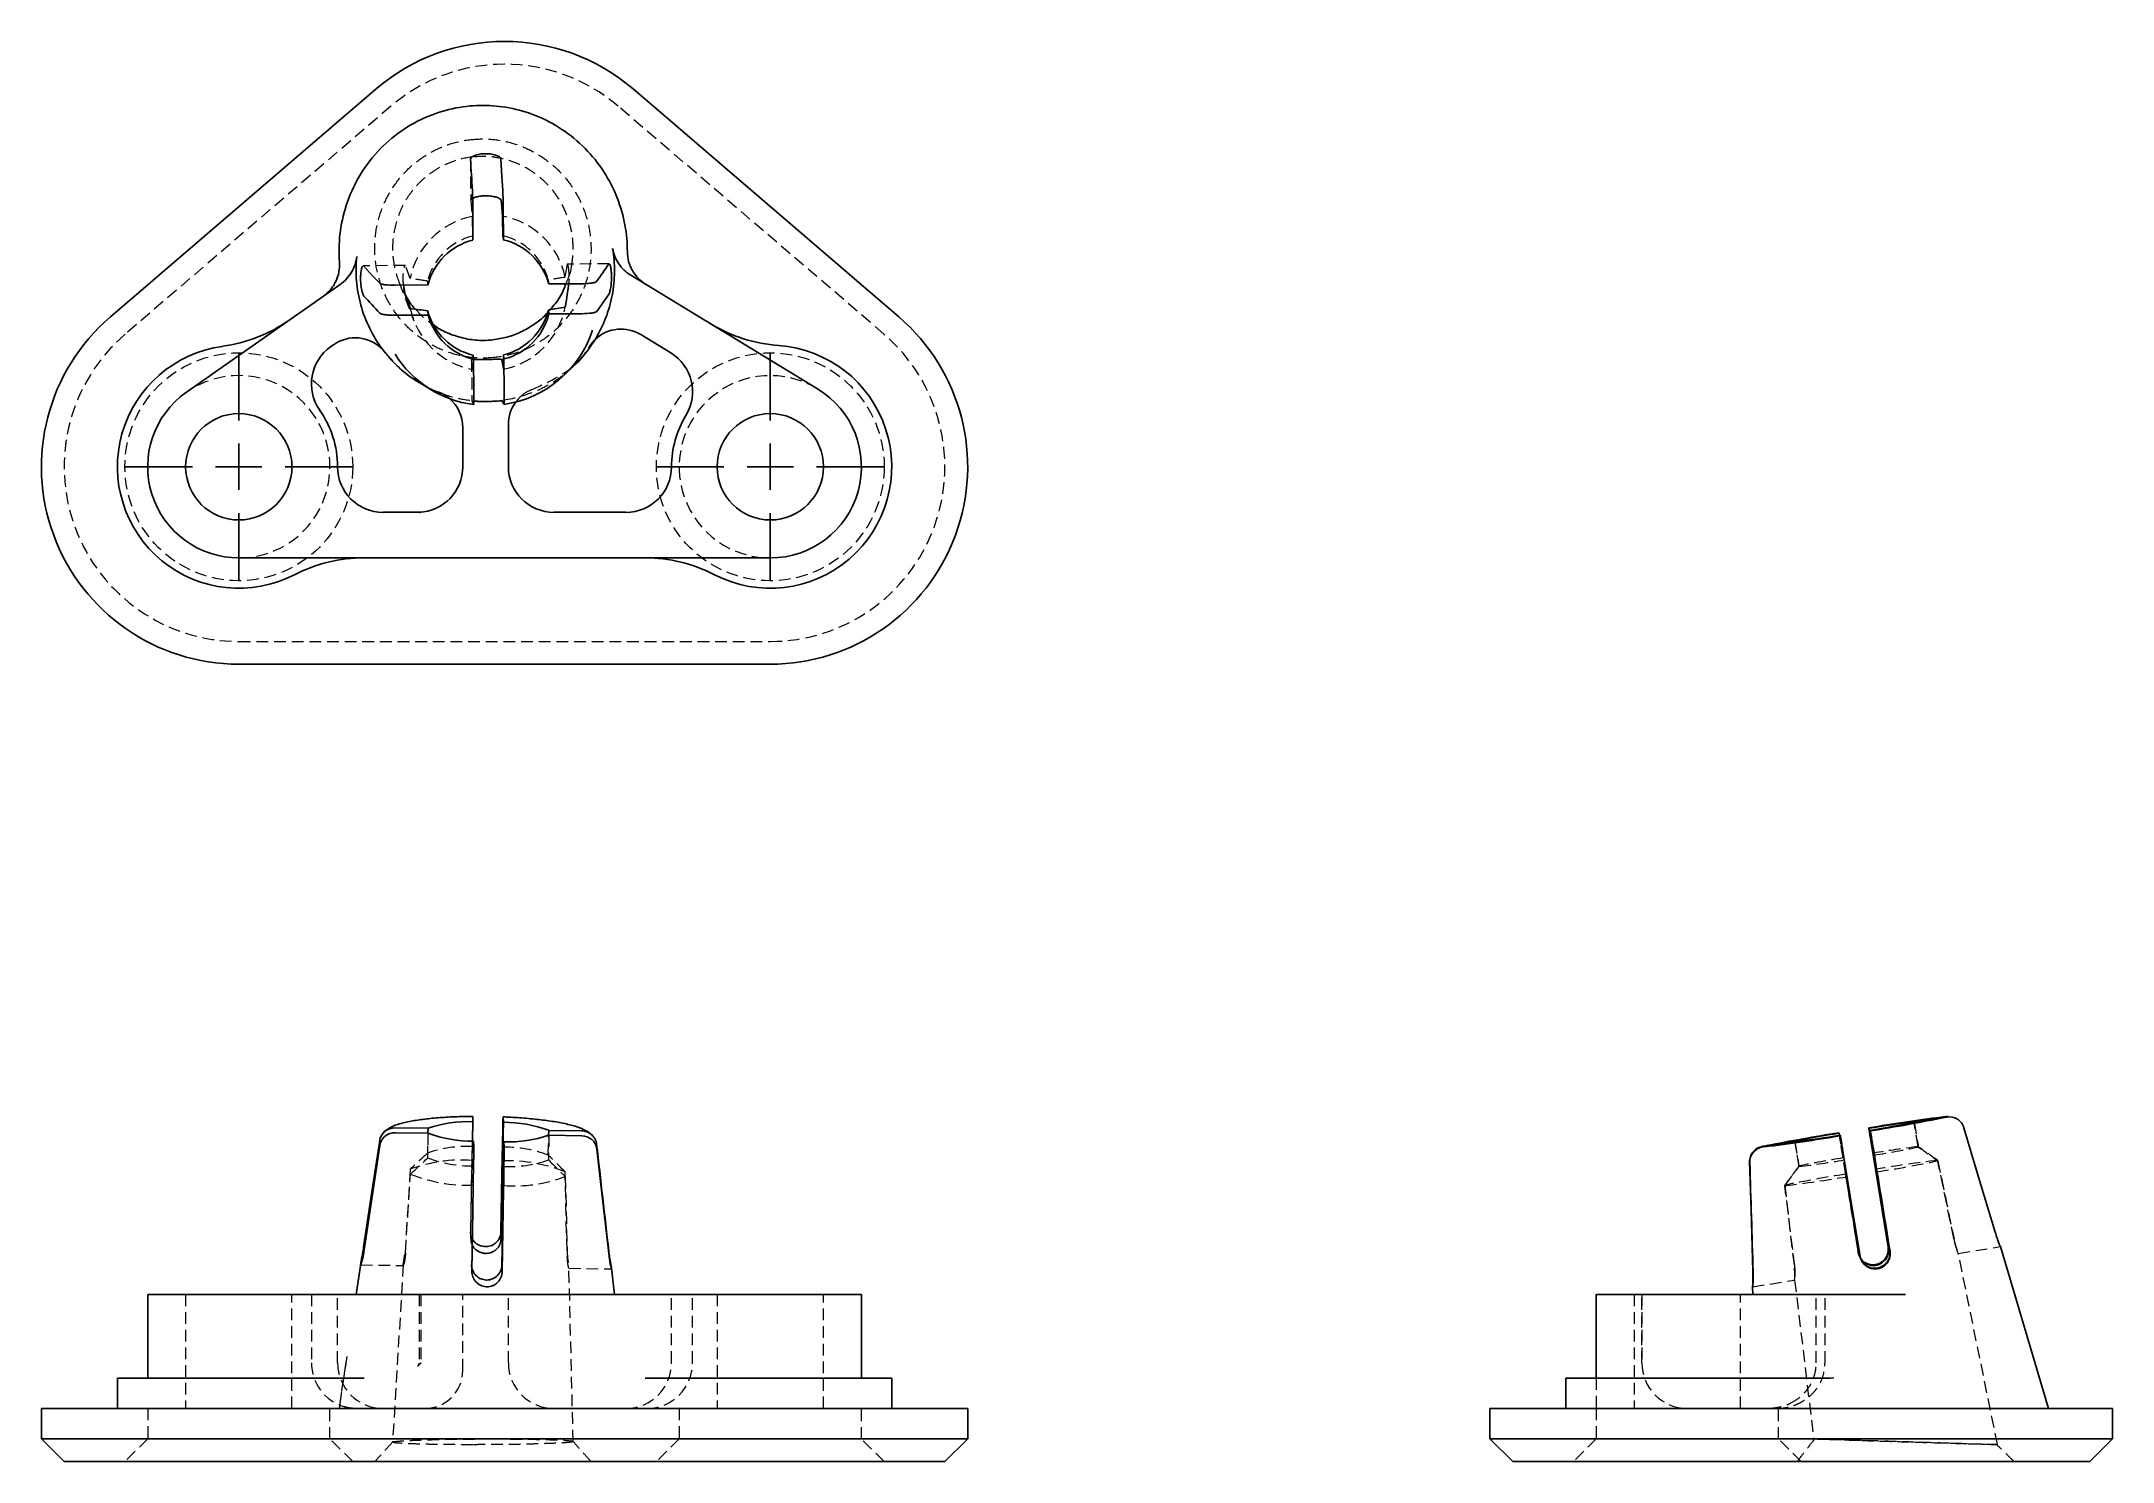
# Model space of a CAD drawing. Header units: millimetres. Extents: x 33 to 257, y 38 to 192.
import ezdxf

# ---------------------------------------------------------------- set-up
doc = ezdxf.new("R2010")
doc.units = ezdxf.units.MM
doc.linetypes.add('HIDDEN', pattern=[1.905, 1.27, -0.635])
doc.layers.add('10', color=7, linetype='Continuous')

# ---------------------------------------------------------------- blocks, each defined once
blk = doc.blocks.new('SW_CENTERMARKSYMBOL_0')
at = {"layer": '10', "color": 0}
for p, q in [((0, 5), (0, 12.34)), ((0, 0), (0, 2.5)), ((-5, 0), (-12.34, 0)), ((0, 0), (-2.5, 0)), ((0, 0), (0, -2.5)), ((0, 0), (2.5, 0)), ((5, 0), (12.34, 0)), ((0, -5), (0, -12.34))]:
    blk.add_line(p, q, dxfattribs=at)
blk = doc.blocks.new('SW_CENTERMARKSYMBOL_1')
at = {"layer": '10', "color": 0}
for p, q in [((0, 5), (0, 12.34)), ((0, 0), (0, 2.5)), ((-5, 0), (-12.34, 0)), ((0, 0), (-2.5, 0)), ((0, 0), (0, -2.5)), ((0, 0), (2.5, 0)), ((5, 0), (12.34, 0)), ((0, -5), (0, -12.34))]:
    blk.add_line(p, q, dxfattribs=at)

msp = doc.modelspace()

# ---------------------------------------------------------------- linework, layer by layer
at = {"color": 7, "linetype": 'Continuous', "lineweight": 25}
for p, q in [((69.13, 186.48), (40.44, 161.89)), ((96.87, 186.48), (125.56, 161.89)), ((79.59, 170.18), (79.57, 173.68)), ((82.85, 173.7), (82.87, 170.2)), ((82.87, 170.2), (82.82, 170.64)), ((67.79, 167.37), (67.75, 167.36)), ((94.29, 167.6), (94.26, 167.58)), ((116.8, 154.11), (96.63, 166.37)), ((48.67, 153.76), (65.25, 165.38)), ((71.19, 165.29), (74.74, 165.32)), ((87.77, 165.43), (91.32, 165.46)), ((74.75, 162.08), (71.21, 162.05)), ((74.71, 162.52), (74.75, 162.08)), ((87.79, 162.19), (87.74, 162.62)), ((91.34, 162.22), (87.79, 162.19)), ((64.24, 158.67), (64.53, 158.87)), ((97.71, 159.96), (100.94, 158)), ((79.66, 157.31), (79.61, 157.74)), ((79.68, 153.81), (79.66, 157.31)), ((82.89, 157.77), (82.94, 157.33)), ((82.94, 157.33), (82.96, 153.83)), ((89.41, 155.57), (90.46, 156.57)), ((90.44, 156.58), (90.97, 157.07)), ((73.3, 155.09), (73.86, 154.77)), ((73.84, 154.75), (75.08, 154)), ((78.49, 149.94), (78.49, 145.7)), ((83.41, 145.7), (83.41, 150.26)), ((69.89, 140.79), (73.98, 140.79)), ((96.11, 140.79), (88.33, 140.79)), ((111.69, 135.87), (54.31, 135.87)), ((111.69, 124.39), (54.31, 124.39)), ((71.19, 74.36), (74.74, 74.3)), ((74.75, 73.77), (71.21, 73.83)), ((74.74, 74.3), (74.73, 73.77)), ((79.55, 72.92), (79.59, 75)), ((79.57, 75.57), (79.57, 75.57)), ((79.59, 75), (79.57, 75.57)), ((82.87, 74.95), (82.82, 72.28)), ((82.85, 75.52), (82.87, 74.95)), ((87.76, 73.54), (87.77, 74.08)), ((87.77, 74.08), (91.32, 74.03)), ((227.08, 73.77), (227.05, 73.83)), ((230.29, 74.36), (230.32, 74.3)), ((230.32, 74.3), (230.75, 71.63)), ((230.86, 71.41), (230.43, 74.08)), ((230.43, 74.08), (230.46, 74.03)), ((235.18, 75), (238.68, 75.57)), ((235.18, 74.94), (235.18, 75)), ((238.7, 75.52), (235.2, 74.95)), ((238.68, 75.57), (238.85, 75.57)), ((79.68, 72.34), (79.66, 72.91)), ((82.93, 72.27), (82.82, 72.28)), ((82.89, 70.19), (82.94, 72.86)), ((82.94, 72.86), (82.96, 72.29)), ((91.34, 73.5), (87.79, 73.56)), ((218.81, 72.34), (222.31, 72.91)), ((222.33, 72.86), (218.83, 72.29)), ((222.31, 72.91), (222.32, 72.85)), ((227.12, 73.55), (227.08, 73.77)), ((227.22, 73.5), (227.19, 73.56)), ((230.82, 71.64), (230.75, 71.63)), ((82.9, 70.79), (82.78, 70.79)), ((231.12, 69.89), (231.03, 69.88)), ((244.49, 61.54), (244.49, 61.54)), ((249.7, 44.07), (244.49, 61.54)), ((67.47, 59.71), (66.97, 56.37)), ((94.87, 56.37), (94.55, 59.2)), ((44.48, 56.37), (44.48, 47.35)), ((54.31, 56.37), (44.48, 56.37)), ((111.69, 56.37), (54.31, 56.37)), ((121.52, 56.37), (111.69, 56.37)), ((121.52, 47.35), (121.52, 56.37)), ((200.87, 56.37), (200.87, 47.35)), ((219.11, 56.37), (200.87, 56.37)), ((217.74, 57.2), (217.77, 56.37)), ((219.11, 56.37), (231.37, 56.37)), ((41.2, 47.35), (41.2, 44.07)), ((60.32, 47.35), (41.2, 47.35)), ((67.83, 47.35), (60.32, 47.35)), ((105.68, 47.35), (98.17, 47.35)), ((124.8, 47.35), (105.68, 47.35)), ((124.8, 44.07), (124.8, 47.35)), ((197.59, 47.35), (197.59, 44.07)), ((223.79, 47.35), (197.59, 47.35)), ((226.13, 47.35), (223.79, 47.35)), ((33, 44.07), (33, 40.79)), ((33, 44.07), (54.31, 44.07)), ((111.69, 44.07), (54.31, 44.07)), ((133, 44.07), (111.69, 44.07)), ((133, 40.79), (133, 44.07)), ((189.39, 40.79), (189.39, 44.07)), ((226.89, 44.07), (189.39, 44.07)), ((251.48, 44.07), (226.89, 44.07)), ((251.48, 44.07), (256.61, 44.07)), ((256.61, 40.79), (256.61, 44.07)), ((33, 40.79), (35.46, 38.33)), ((54.31, 40.79), (33, 40.79)), ((111.69, 40.79), (54.31, 40.79)), ((133, 40.79), (111.69, 40.79)), ((130.54, 38.33), (133, 40.79)), ((226.89, 40.79), (189.39, 40.79)), ((191.85, 38.33), (189.39, 40.79)), ((251.48, 40.79), (226.89, 40.79)), ((256.61, 40.79), (251.48, 40.79)), ((254.15, 38.33), (256.61, 40.79)), ((35.46, 38.33), (54.31, 38.33)), ((54.31, 38.33), (111.69, 38.33)), ((111.69, 38.33), (130.54, 38.33)), ((191.85, 38.33), (225.02, 38.33)), ((225.02, 38.33), (249.61, 38.33)), ((249.61, 38.33), (254.15, 38.33))]:
    msp.add_line(p, q, dxfattribs=at)
at = {"color": 7, "linetype": 'HIDDEN', "lineweight": 18}
for p, q in [((70.73, 184.61), (42.04, 160.02)), ((123.96, 160.02), (95.27, 184.61)), ((79.32, 178.91), (79.35, 174.46)), ((79.54, 170.61), (79.59, 170.18)), ((89.84, 164.71), (90.29, 167.71)), ((72.27, 167.42), (67.75, 167.39)), ((71.59, 165.66), (73.22, 161.45)), ((72.27, 167.41), (72.3, 167.4)), ((74.74, 165.32), (74.69, 165.75)), ((87.72, 165.86), (87.77, 165.43)), ((89.75, 167.55), (89.77, 167.55)), ((94.29, 167.61), (89.77, 167.57)), ((87.67, 162.38), (87.91, 162.65)), ((79.44, 157.23), (79.47, 152.78)), ((54.31, 126.85), (111.69, 126.85)), ((235.61, 72.33), (235.18, 74.94)), ((235.2, 74.95), (235.64, 72.28)), ((74.73, 73.77), (74.69, 71.63)), ((74.71, 71.1), (74.75, 73.77)), ((79.54, 72.33), (79.55, 72.92)), ((79.66, 72.91), (79.61, 70.24)), ((87.72, 71.41), (87.76, 73.54)), ((87.79, 73.56), (87.74, 70.89)), ((222.32, 72.85), (222.74, 70.24)), ((222.77, 70.19), (222.33, 72.86)), ((227.52, 71.1), (227.12, 73.55)), ((227.19, 73.56), (227.62, 70.89)), ((79.32, 63.05), (79.35, 62.33)), ((229.28, 60.47), (229.32, 60.39)), ((239.95, 60.8), (244.49, 61.54)), ((239.96, 60.8), (239.95, 60.8)), ((239.95, 60.8), (239.95, 60.8)), ((239.95, 60.8), (239.95, 60.8)), ((244.19, 40.16), (239.96, 60.8)), ((244.49, 61.54), (244.49, 61.54)), ((67.47, 59.57), (72.06, 59.49)), ((72.06, 59.56), (70.91, 40.43)), ((79.44, 59.53), (79.47, 58.8)), ((90.41, 40.5), (89.95, 59.22)), ((89.95, 59.2), (94.55, 59.12)), ((229.46, 60.11), (229.5, 60.03)), ((48.57, 56.37), (48.57, 44.07)), ((60.05, 44.07), (60.05, 56.37)), ((62.15, 56.37), (62.15, 48.99)), ((64.97, 48.99), (64.97, 56.37)), ((73.78, 56.37), (73.78, 48.96)), ((73.98, 56.37), (73.98, 48.99)), ((78.49, 48.17), (78.49, 56.37)), ((83.41, 48.99), (83.41, 56.37)), ((101.03, 48.99), (101.03, 56.37)), ((103.3, 48.99), (103.3, 56.37)), ((105.95, 56.37), (105.95, 44.07)), ((117.43, 44.07), (117.43, 56.37)), ((204.97, 56.37), (204.97, 44.07)), ((205.79, 48.99), (205.79, 56.37)), ((205.79, 56.37), (205.79, 48.96)), ((216.44, 44.07), (216.44, 56.37)), ((217.74, 57.19), (222.28, 57.93)), ((217.77, 56.37), (217.77, 56.37)), ((222.28, 57.93), (224.34, 40.77)), ((224.62, 48.99), (224.62, 56.37)), ((225.56, 48.99), (225.56, 56.37)), ((65.97, 49.68), (65.13, 44.03)), ((65.18, 44.07), (65.94, 49.48)), ((65.97, 49.68), (65.95, 49.48)), ((200.87, 47.35), (200.87, 44.07)), ((226.52, 47.35), (226.13, 47.35)), ((44.48, 44.07), (44.48, 40.79)), ((64.15, 40.79), (64.15, 44.07)), ((101.85, 44.07), (101.85, 40.79)), ((121.52, 40.79), (121.52, 44.07)), ((200.87, 44.07), (200.87, 40.79)), ((220.54, 40.79), (220.54, 44.07)), ((249.72, 44.03), (249.7, 44.07)), ((44.48, 40.79), (42.02, 38.33)), ((66.61, 38.33), (64.15, 40.79)), ((101.85, 40.79), (99.39, 38.33)), ((123.98, 38.33), (121.52, 40.79)), ((200.87, 40.79), (198.41, 38.33)), ((223, 38.33), (220.54, 40.79))]:
    msp.add_line(p, q, dxfattribs=at)
at = {"color": 7, "linetype": 'Continuous', "lineweight": 25, "flags": 128}
for points in [[(82.6, 178.94), (82.72, 177.04), (82.81, 175.56)], [(82.78, 172.75), (82.69, 173.72), (82.62, 174.49)], [(67.79, 167.37), (68.76, 166.32), (69.52, 165.51)], [(72.31, 164.17), (72.6, 163.4), (72.83, 162.79)], [(89.56, 162.93), (89.68, 163.7), (89.77, 164.31)], [(94.28, 164.35), (93.54, 163.29), (92.96, 162.46)], [(82.72, 157.25), (82.8, 156.68), (82.87, 156.23)], [(82.6, 63.08), (82.72, 69.4), (82.81, 74.37)], [(243.94, 63.08), (242.04, 69.4), (240.56, 74.37)], [(67.79, 61.47), (68.76, 67.91), (69.52, 72.97)], [(94.28, 60.5), (93.54, 66.98), (92.96, 72.06)], [(229.35, 60.5), (228.29, 66.98), (227.46, 72.06)], [(232.37, 61.47), (231.32, 67.91), (230.51, 72.97)], [(79.47, 58.89), (79.58, 65.48), (79.66, 70.67)], [(82.78, 70.79), (82.69, 66.07), (82.62, 62.36)], [(217.78, 58.89), (217.57, 65.48), (217.41, 70.67)], [(231.03, 69.88), (231.8, 65.13), (232.4, 61.39)], [(232.55, 61.1), (231.77, 65.86), (231.16, 69.6)], [(82.72, 59.56), (82.8, 64.35), (82.87, 68.11)]]:
    msp.add_lwpolyline(points, dxfattribs=at)
at = {"color": 7, "linetype": 'HIDDEN', "lineweight": 18, "flags": 128}
for points in [[(79.35, 174.46), (79.43, 173.49), (79.5, 172.72)], [(72.81, 166.03), (72.52, 166.8), (72.3, 167.4)], [(89.75, 167.55), (89.63, 166.77), (89.54, 166.16)], [(79.59, 156.21), (79.51, 156.78), (79.44, 157.23)], [(77.05, 153.06), (76.67, 153.34), (76.18, 153.63)], [(79.47, 152.78), (79.58, 152.57), (79.66, 152.41)], [(84.77, 153.31), (84.47, 153.01), (84.21, 152.7)], [(72.81, 69.88), (72.52, 65.13), (72.3, 61.39)], [(72.31, 60.87), (72.6, 65.62), (72.83, 69.35)], [(79.35, 62.41), (79.43, 67.14), (79.5, 70.85)], [(89.75, 61.1), (89.63, 65.86), (89.54, 69.6)], [(229.17, 60.87), (228.4, 65.62), (227.79, 69.35)], [(239.46, 62.41), (238.49, 67.14), (237.72, 70.85)], [(237.75, 70.79), (238.72, 66.07), (239.49, 62.36)], [(79.59, 68.16), (79.51, 63.38), (79.44, 59.61)], [(89.56, 69.08), (89.68, 64.32), (89.77, 60.58)], [(221.21, 68.16), (221.78, 63.38), (222.23, 59.61)], [(222.25, 59.56), (221.68, 64.35), (221.23, 68.11)], [(227.93, 69.08), (228.7, 64.32), (229.31, 60.58)]]:
    msp.add_lwpolyline(points, dxfattribs=at)
at = {"color": 7, "linetype": 'HIDDEN', "lineweight": 18}
for centre in [(54.31, 145.7), (111.69, 145.7)]:
    msp.add_circle(centre, 12.3, dxfattribs=at)
at = {"color": 7, "linetype": 'Continuous', "lineweight": 25}
for centre in [(54.31, 145.7), (111.69, 145.7)]:
    msp.add_circle(centre, 5.74, dxfattribs=at)
for centre, radius, start, end in [((83, 170.3), 21.31, 49.3987, 130.6013), ((81.23, 163.68), 6.7, 104.2236, 165.8322), ((81.34, 163.73), 6.65, 14.809, 76.7244), ((54.31, 145.7), 21.31, 130.6013, 270), ((50.33, 174.94), 16.39, 277.7564, 305.0224), ((81.14, 164.22), 6.65, 194.809, 256.7244), ((81.19, 163.78), 6.65, 194.809, 256.7244), ((81.24, 164.26), 6.7, 284.2236, 345.8322), ((81.29, 163.83), 6.7, 284.2236, 345.8322), ((113.77, 175.14), 16.39, 238.6981, 265.9642), ((111.69, 145.7), 21.31, 270, 49.3987), ((66.88, 155.52), 4.1, 44.4325, 125.0224), ((81.27, 164.14), 11.82, 278.1487, 341.8001), ((95.58, 156.46), 4.1, 58.6981, 132.3862), ((111.69, 145.7), 13.11, 242.734, 85.9642), ((54.31, 145.7), 13.11, 97.7564, 297.266), ((67.07, 154.64), 4.92, 125.0224, 215.0224), ((81.16, 164.11), 11.79, 212.147, 262.7273), ((98.38, 153.8), 4.92, 328.6981, 58.6981), ((54.31, 145.7), 9.84, 125.0224, 270), ((74.39, 149.94), 4.1, 0, 49.6066), ((87.51, 150.26), 4.1, 143.4759, 180), ((111.69, 145.7), 9.84, 270, 58.6981), ((54.31, 145.7), 10.66, 0, 35.0224), ((111.69, 145.7), 10.66, 148.6981, 180), ((69.89, 145.7), 4.92, 180, 270), ((73.57, 145.7), 4.92, 272.388, 0), ((88.33, 145.7), 4.92, 180, 270), ((96.11, 145.7), 4.92, 270, 0), ((73.98, 145.7), 4.92, 267.612, 270), ((67.83, 119.48), 16.39, 90, 117.266), ((98.17, 119.48), 16.39, 62.734, 90), ((79.01, 61.91), 13.11, 87.4601, 109.0141), ((82.97, 61.16), 13.79, 69.6211, 90.4274), ((263.52, -154.15), 230.87, 99.087, 101.0543), ((270.24, -168.54), 246.16, 97.5055, 99.3402), ((249.68, -42.46), 118.36, 97.0415, 99.4169), ((212.52, 186.84), 114.17, 279.0229, 281.4585), ((203.19, 249.2), 177.28, 278.8479, 281.5233), ((79.56, 86.7), 13.79, 249.6211, 270.4274), ((83.52, 85.95), 13.11, 267.4601, 289.0141), ((195.82, 259.86), 188.99, 277.0429, 279.5635), ((244.99, -38.98), 114.17, 99.0229, 101.4585), ((207.83, 190.32), 118.36, 277.0415, 279.4169)]:
    msp.add_arc(centre, radius, start, end, dxfattribs=at)
at = {"color": 7, "linetype": 'HIDDEN', "lineweight": 18}
for centre, radius, start, end in [((83, 170.3), 18.85, 49.3987, 130.6013), ((81.15, 164.38), 8.5, 101.1994, 168.8564), ((81.28, 164.44), 8.44, 11.7745, 79.759), ((81.19, 164.11), 6.7, 104.2236, 165.8322), ((81.29, 164.16), 6.65, 14.809, 76.7244), ((81.09, 164.51), 8.44, 191.7745, 259.759), ((81.22, 164.57), 8.5, 281.1994, 348.8564), ((54.31, 145.7), 18.85, 130.6013, 270), ((95.58, 156.46), 4.1, 132.3862, 149.5392), ((111.69, 145.7), 18.85, 270, 49.3987), ((66.88, 155.52), 4.1, 38.1199, 44.4325), ((54.31, 145.7), 9.84, 270, 125.0224), ((111.69, 145.7), 9.84, 58.6981, 270), ((74.39, 149.94), 4.1, 64.2261, 68.6848), ((87.51, 150.26), 4.1, 113.6149, 131.8513), ((78.96, 59.24), 13.11, 87.4601, 109.0141), ((82.97, 58.65), 13.62, 69.575, 90.1765), ((249.99, -44.15), 117.36, 97.038, 99.3984), ((212.96, 184.17), 114.17, 279.0229, 281.4585), ((78.42, 54.74), 16.14, 86.1568, 110.3174), ((79.09, 85.15), 16.99, 248.367, 271.6815), ((79.51, 84.03), 13.79, 249.6211, 270.4274), ((83.47, 83.28), 13.11, 267.4601, 289.0141), ((83.33, 53.98), 16.81, 68.3256, 91.4589), ((249.38, -68.97), 140, 98.8716, 101.6099), ((245.42, -41.65), 114.17, 99.0229, 101.4585), ((208.26, 187.65), 118.36, 277.0415, 279.4169), ((255, -72.14), 144.03, 96.8909, 99.5456), ((209.57, 207.93), 140, 278.8716, 281.6099), ((83.95, 84.22), 16.14, 266.1568, 290.3174), ((203.8, 212.25), 145.19, 276.8944, 279.564), ((67.07, 48.99), 4.92, 180, 253.7393), ((69.89, 48.99), 4.92, 180, 270), ((74.39, 48.17), 4.1, 270, 0), ((88.33, 48.99), 4.92, 180, 270), ((96.11, 48.99), 4.92, 270, 0), ((98.38, 48.99), 4.92, 270, 0), ((210.7, 48.99), 4.92, 180, 270)]:
    msp.add_arc(centre, radius, start, end, dxfattribs=at)
at = {"color": 7, "linetype": 'Continuous', "lineweight": 25}
for points, knots in [([(65.18, 167.8), (65.1, 168.76), (65.12, 169.76), (65.35, 171.82), (65.58, 172.87), (66.25, 174.95), (66.7, 175.97), (67.84, 177.93), (68.51, 178.85), (70.05, 180.53), (70.91, 181.28), (72.75, 182.56), (73.73, 183.1), (75.72, 183.93), (76.74, 184.23), (78.75, 184.62), (79.74, 184.71), (80.69, 184.7)], [0, 0, 0, 0, 0.125, 0.125, 0.25, 0.25, 0.375, 0.375, 0.5, 0.5, 0.625, 0.625, 0.75, 0.75, 0.875, 0.875, 1, 1, 1, 1]), ([(80.69, 184.7), (81.6, 184.7), (82.55, 184.62), (84.48, 184.25), (85.46, 183.97), (87.37, 183.2), (88.31, 182.71), (90.09, 181.52), (90.93, 180.83), (92.45, 179.29), (93.13, 178.44), (94.29, 176.64), (94.78, 175.69), (95.54, 173.75), (95.82, 172.76), (96.18, 170.81), (96.26, 169.84), (96.26, 168.91)], [0, 0, 0, 0, 0.125, 0.125, 0.25, 0.25, 0.375, 0.375, 0.5, 0.5, 0.625, 0.625, 0.75, 0.75, 0.875, 0.875, 1, 1, 1, 1]), ([(80.93, 179.49), (80.82, 179.49), (80.71, 179.49), (80.5, 179.47), (80.4, 179.46), (80.2, 179.42), (80.11, 179.4), (79.93, 179.35), (79.85, 179.32), (79.63, 179.24), (79.51, 179.17), (79.36, 179.04), (79.32, 178.97), (79.32, 178.91)], [0, 0, 0, 0, 0.125, 0.125, 0.25, 0.25, 0.375, 0.375, 0.5, 0.5, 0.75, 0.75, 1, 1, 1, 1]), ([(82.6, 178.94), (82.6, 179), (82.55, 179.06), (82.43, 179.16), (82.38, 179.19), (82.27, 179.25), (82.2, 179.28), (82.05, 179.33), (81.98, 179.36), (81.8, 179.4), (81.71, 179.42), (81.42, 179.47), (81.22, 179.49), (81, 179.49)], [0, 0, 0, 0, 0.25, 0.25, 0.375, 0.375, 0.5, 0.5, 0.625, 0.625, 0.75, 0.75, 1, 1, 1, 1]), ([(79.57, 173.68), (79.57, 173.87), (79.57, 174.07), (79.56, 174.46), (79.56, 174.65), (79.55, 174.9), (79.55, 174.98), (79.55, 175.13), (79.55, 175.2), (79.54, 175.38), (79.54, 175.47), (79.53, 175.53)], [0, 0, 0, 0, 0.25, 0.25, 0.5, 0.5, 0.625, 0.625, 0.75, 0.75, 1, 1, 1, 1]), ([(79.56, 174.66), (79.6, 174.68), (79.71, 174.75), (80.07, 174.86), (80.53, 174.94), (80.83, 174.95), (80.95, 174.95)], [0, 0, 0, 0, 0.152706, 0.471436, 0.79113, 1, 1, 1, 1]), ([(81, 174.95), (81.11, 174.95), (81.22, 174.95), (81.42, 174.93), (81.52, 174.92), (81.72, 174.89), (81.81, 174.87), (81.98, 174.83), (82.07, 174.81), (82.29, 174.74), (82.41, 174.68), (82.57, 174.58), (82.62, 174.53), (82.62, 174.49)], [0, 0, 0, 0, 0.125, 0.125, 0.25, 0.25, 0.375, 0.375, 0.5, 0.5, 0.75, 0.75, 1, 1, 1, 1]), ([(82.81, 175.56), (82.82, 175.5), (82.82, 175.41), (82.83, 175.16), (82.83, 175.02), (82.84, 174.51), (82.84, 174.1), (82.85, 173.7)], [0, 0, 0, 0, 0.25, 0.25, 0.5, 0.5, 1, 1, 1, 1]), ([(65.18, 167.8), (65.2, 167.44), (65.18, 167.08), (65.05, 166.37), (64.94, 166.03), (64.7, 165.55), (64.62, 165.39), (64.42, 165.09), (64.31, 164.95), (63.97, 164.54), (63.7, 164.3), (63.41, 164.09)], [0, 0, 0, 0, 0.25, 0.25, 0.5, 0.5, 0.625, 0.625, 0.75, 0.75, 1, 1, 1, 1]), ([(65.25, 165.38), (65.5, 165.56), (65.73, 165.76), (66.14, 166.2), (66.33, 166.45), (66.63, 166.96), (66.76, 167.24), (66.95, 167.81), (67.01, 168.11), (67.04, 168.41)], [0, 0, 0, 0, 0.25, 0.25, 0.5, 0.5, 0.75, 0.75, 1, 1, 1, 1]), ([(67.04, 168.41), (66.96, 167.55), (66.94, 166.66), (67.09, 164.89), (67.25, 164), (67.72, 162.27), (68.05, 161.43), (68.83, 159.83), (69.29, 159.08), (69.81, 158.39)], [0, 0, 0, 0, 0.25, 0.25, 0.5, 0.5, 0.75, 0.75, 1, 1, 1, 1]), ([(92.81, 159.49), (93.24, 160.19), (93.61, 160.95), (94.22, 162.53), (94.46, 163.36), (94.78, 165.04), (94.86, 165.89), (94.87, 167.59), (94.81, 168.44), (94.67, 169.25)], [0, 0, 0, 0, 0.25, 0.25, 0.5, 0.5, 0.75, 0.75, 1, 1, 1, 1]), ([(94.67, 169.25), (94.72, 168.96), (94.8, 168.67), (95.02, 168.11), (95.17, 167.85), (95.5, 167.35), (95.7, 167.12), (96.13, 166.71), (96.37, 166.53), (96.63, 166.37)], [0, 0, 0, 0, 0.25, 0.25, 0.5, 0.5, 0.75, 0.75, 1, 1, 1, 1]), ([(98.25, 165.39), (97.95, 165.57), (97.67, 165.79), (97.18, 166.3), (96.97, 166.58), (96.71, 167.04), (96.63, 167.2), (96.5, 167.53), (96.44, 167.7), (96.31, 168.2), (96.26, 168.56), (96.26, 168.91)], [0, 0, 0, 0, 0.25, 0.25, 0.5, 0.5, 0.625, 0.625, 0.75, 0.75, 1, 1, 1, 1]), ([(67.7, 167.36), (67.66, 167.33), (67.63, 167.26), (67.56, 167.07), (67.53, 166.94), (67.49, 166.65), (67.47, 166.48), (67.45, 166.11), (67.45, 165.92), (67.47, 165.54), (67.49, 165.34), (67.54, 164.99), (67.57, 164.82), (67.64, 164.53), (67.68, 164.41), (67.75, 164.22), (67.78, 164.16), (67.81, 164.13)], [0, 0, 0, 0, 0.125, 0.125, 0.25, 0.25, 0.375, 0.375, 0.5, 0.5, 0.625, 0.625, 0.75, 0.75, 0.875, 0.875, 1, 1, 1, 1]), ([(69.52, 165.51), (69.55, 165.47), (69.61, 165.44), (69.81, 165.39), (69.94, 165.37), (70.4, 165.31), (70.79, 165.29), (71.19, 165.29)], [0, 0, 0, 0, 0.25, 0.25, 0.5, 0.5, 1, 1, 1, 1]), ([(91.32, 165.46), (91.52, 165.46), (91.71, 165.46), (92.08, 165.49), (92.25, 165.51), (92.48, 165.54), (92.54, 165.55), (92.67, 165.58), (92.72, 165.59), (92.86, 165.64), (92.91, 165.67), (92.94, 165.7)], [0, 0, 0, 0, 0.25, 0.25, 0.5, 0.5, 0.625, 0.625, 0.75, 0.75, 1, 1, 1, 1]), ([(94.28, 164.35), (94.3, 164.38), (94.33, 164.45), (94.38, 164.65), (94.41, 164.77), (94.45, 165), (94.47, 165.09), (94.49, 165.26), (94.5, 165.35), (94.53, 165.63), (94.55, 165.83), (94.55, 166.23), (94.55, 166.43), (94.53, 166.71), (94.52, 166.79), (94.51, 166.96), (94.49, 167.04), (94.46, 167.25), (94.43, 167.37), (94.37, 167.53), (94.34, 167.58), (94.31, 167.6)], [0, 0, 0, 0, 0.125, 0.125, 0.25, 0.25, 0.3125, 0.3125, 0.375, 0.375, 0.5, 0.5, 0.625, 0.625, 0.6875, 0.6875, 0.75, 0.75, 0.875, 0.875, 1, 1, 1, 1]), ([(72.31, 164.17), (72.3, 164.21), (72.27, 164.31), (72.19, 164.66), (72.13, 165.01), (72.11, 165.24), (72.1, 165.3)], [0, 0, 0, 0, 0.302599, 0.605032, 0.911438, 1, 1, 1, 1]), ([(72.33, 164.14), (72.62, 163.66), (72.93, 163.15), (73.35, 162.73), (73.38, 162.71)], [0, 0, 0, 0, 0.941674, 1, 1, 1, 1]), ([(87.91, 162.65), (88.1, 162.86), (88.66, 163.48), (89.25, 164.43), (89.54, 165.2), (89.63, 165.44)], [0, 0, 0, 0, 0.2596251, 0.76013, 1, 1, 1, 1]), ([(89.92, 165.44), (89.91, 165.34), (89.89, 165.06), (89.83, 164.69), (89.79, 164.41), (89.77, 164.34), (89.77, 164.31)], [0, 0, 0, 0, 0.177879, 0.481357, 0.789392, 1, 1, 1, 1]), ([(71.21, 162.05), (71.01, 162.05), (70.81, 162.06), (70.44, 162.08), (70.26, 162.09), (70.03, 162.12), (69.96, 162.13), (69.84, 162.15), (69.78, 162.17), (69.63, 162.21), (69.57, 162.24), (69.54, 162.27)], [0, 0, 0, 0, 0.25, 0.25, 0.5, 0.5, 0.625, 0.625, 0.75, 0.75, 1, 1, 1, 1]), ([(75.3, 161.04), (75.49, 160.9), (76.14, 160.43), (77.4, 159.89), (79.02, 159.44), (80.49, 159.3), (81.39, 159.37), (81.74, 159.4)], [0, 0, 0, 0, 0.106374, 0.35656, 0.598013, 0.846877, 1, 1, 1, 1]), ([(81.74, 159.4), (82.25, 159.48), (83.3, 159.65), (84.79, 160.21), (86.18, 161.03), (87.15, 161.76), (87.58, 162.28), (87.67, 162.38)], [0, 0, 0, 0, 0.229916, 0.466212, 0.701126, 0.942715, 1, 1, 1, 1]), ([(92.96, 162.46), (92.93, 162.43), (92.87, 162.4), (92.69, 162.34), (92.57, 162.32), (92.13, 162.25), (91.74, 162.22), (91.34, 162.22)], [0, 0, 0, 0, 0.25, 0.25, 0.5, 0.5, 1, 1, 1, 1]), ([(81, 157.28), (80.82, 157.28), (80.46, 157.29), (80, 157.29), (79.72, 157.3), (79.66, 157.29), (79.66, 157.29)], [0, 0, 0, 0, 0.327678, 0.655165, 0.987599, 1, 1, 1, 1]), ([(82.72, 157.25), (82.72, 157.27), (82.71, 157.28), (82.66, 157.29), (82.63, 157.3), (82.55, 157.31), (82.49, 157.31), (82.38, 157.31), (82.31, 157.31), (82.08, 157.31), (81.9, 157.3), (81.51, 157.29), (81.3, 157.29), (81.08, 157.29)], [0, 0, 0, 0, 0.125, 0.125, 0.25, 0.25, 0.375, 0.375, 0.5, 0.5, 0.75, 0.75, 1, 1, 1, 1]), ([(79.66, 152.41), (79.67, 152.41), (79.67, 152.44), (79.67, 152.57), (79.68, 152.67), (79.68, 153.05), (79.68, 153.41), (79.68, 153.81)], [0, 0, 0, 0, 0.25, 0.25, 0.5, 0.5, 1, 1, 1, 1]), ([(79.68, 152.78), (79.72, 152.78), (79.84, 152.77), (80.21, 152.76), (80.64, 152.74), (80.92, 152.74), (81, 152.74)], [0, 0, 0, 0, 0.173733, 0.51032, 0.842973, 1, 1, 1, 1]), ([(81.11, 152.74), (81.22, 152.75), (81.32, 152.75), (81.53, 152.75), (81.63, 152.76), (81.83, 152.77), (81.92, 152.77), (82.1, 152.78), (82.18, 152.78), (82.41, 152.8), (82.53, 152.81), (82.7, 152.81), (82.74, 152.81), (82.74, 152.8)], [0, 0, 0, 0, 0.125, 0.125, 0.25, 0.25, 0.375, 0.375, 0.5, 0.5, 0.75, 0.75, 1, 1, 1, 1]), ([(82.96, 153.83), (82.96, 153.64), (82.96, 153.45), (82.96, 153.1), (82.96, 152.95), (82.96, 152.76), (82.96, 152.7), (82.95, 152.6), (82.95, 152.56), (82.95, 152.46), (82.95, 152.43), (82.94, 152.44)], [0, 0, 0, 0, 0.25, 0.25, 0.5, 0.5, 0.625, 0.625, 0.75, 0.75, 1, 1, 1, 1]), ([(73.63, 140.8), (73.67, 140.8), (73.71, 140.79), (73.76, 140.79), (73.78, 140.79), (73.78, 140.79)], [0, 0, 0, 0, 0.5, 0.5, 1, 1, 1, 1]), ([(69.52, 72.97), (69.55, 73.17), (69.61, 73.35), (69.81, 73.7), (69.94, 73.85), (70.4, 74.23), (70.79, 74.36), (71.19, 74.36)], [0, 0, 0, 0, 0.25, 0.25, 0.5, 0.5, 1, 1, 1, 1]), ([(71.21, 73.83), (71.01, 73.83), (70.81, 73.8), (70.44, 73.67), (70.26, 73.58), (70.03, 73.39), (69.96, 73.32), (69.84, 73.17), (69.78, 73.09), (69.63, 72.83), (69.57, 72.64), (69.54, 72.45)], [0, 0, 0, 0, 0.25, 0.25, 0.5, 0.5, 0.625, 0.625, 0.75, 0.75, 1, 1, 1, 1]), ([(79.57, 75.59), (79.48, 75.59), (79.07, 75.59), (78.35, 75.57), (77.4, 75.54), (76.48, 75.49), (75.6, 75.42), (74.77, 75.34), (73.98, 75.24), (73.24, 75.13), (72.56, 75.01), (71.92, 74.86), (71.32, 74.68), (70.83, 74.48), (70.43, 74.25), (70.14, 74.04), (69.98, 73.87), (69.91, 73.79)], [0, 0, 0, 0, 0.018277, 0.091009, 0.163854, 0.236874, 0.31015, 0.383799, 0.457987, 0.532977, 0.609204, 0.687452, 0.769269, 0.857944, 0.916496, 0.962632, 1, 1, 1, 1]), ([(82.81, 74.37), (82.82, 74.5), (82.82, 74.63), (82.82, 74.86), (82.83, 74.97), (82.83, 75.16), (82.83, 75.25), (82.84, 75.39), (82.84, 75.44), (82.84, 75.48)], [0, 0, 0, 0, 0.25, 0.25, 0.5, 0.5, 0.75, 0.75, 1, 1, 1, 1]), ([(82.84, 75.52), (82.85, 75.53), (82.85, 75.54), (82.85, 75.53), (82.85, 75.52)], [0, 0, 0, 0, 0.366962, 1, 1, 1, 1]), ([(92.52, 73.49), (92.45, 73.55), (92.3, 73.72), (92.03, 73.91), (91.66, 74.12), (91.21, 74.33), (90.66, 74.52), (90.02, 74.69), (89.33, 74.85), (88.57, 74.99), (87.77, 75.11), (86.92, 75.22), (86.04, 75.32), (85.11, 75.4), (84.16, 75.47), (83.4, 75.51), (82.96, 75.53), (82.85, 75.54)], [0, 0, 0, 0, 0.033193, 0.080394, 0.137889, 0.211896, 0.294325, 0.371217, 0.452113, 0.529801, 0.60567, 0.680458, 0.754559, 0.828207, 0.90155, 0.97469, 1, 1, 1, 1]), ([(91.32, 74.03), (91.52, 74.02), (91.71, 73.98), (92.08, 73.84), (92.25, 73.74), (92.48, 73.54), (92.54, 73.47), (92.67, 73.32), (92.72, 73.23), (92.86, 72.97), (92.91, 72.79), (92.94, 72.59)], [0, 0, 0, 0, 0.25, 0.25, 0.5, 0.5, 0.625, 0.625, 0.75, 0.75, 1, 1, 1, 1]), ([(230.51, 72.97), (230.47, 73.17), (230.44, 73.35), (230.39, 73.7), (230.37, 73.85), (230.31, 74.23), (230.29, 74.36), (230.29, 74.36)], [0, 0, 0, 0, 0.25, 0.25, 0.5, 0.5, 1, 1, 1, 1]), ([(230.46, 74.03), (230.46, 74.02), (230.46, 73.98), (230.49, 73.84), (230.51, 73.74), (230.54, 73.54), (230.55, 73.47), (230.58, 73.32), (230.59, 73.23), (230.64, 72.97), (230.67, 72.79), (230.7, 72.59)], [0, 0, 0, 0, 0.25, 0.25, 0.5, 0.5, 0.625, 0.625, 0.75, 0.75, 1, 1, 1, 1]), ([(238.85, 75.59), (238.83, 75.59), (238.72, 75.58), (238.52, 75.56), (238.27, 75.53), (238.16, 75.52)], [0, 0, 0, 0, 0.104913, 0.597612, 1, 1, 1, 1]), ([(240.56, 74.37), (240.5, 74.56), (240.41, 74.74), (240.16, 75.05), (240.02, 75.19), (239.51, 75.5), (239.1, 75.58), (238.7, 75.52)], [0, 0, 0, 0, 0.25, 0.25, 0.5, 0.5, 1, 1, 1, 1]), ([(79.66, 70.67), (79.67, 70.87), (79.67, 71.06), (79.67, 71.44), (79.68, 71.61), (79.68, 72.07), (79.68, 72.28), (79.68, 72.34)], [0, 0, 0, 0, 0.25, 0.25, 0.5, 0.5, 1, 1, 1, 1]), ([(82.96, 72.29), (82.96, 72.26), (82.96, 72.19), (82.96, 71.99), (82.96, 71.87), (82.96, 71.64), (82.96, 71.56), (82.95, 71.38), (82.95, 71.29), (82.95, 71.01), (82.95, 70.81), (82.94, 70.61)], [0, 0, 0, 0, 0.25, 0.25, 0.5, 0.5, 0.625, 0.625, 0.75, 0.75, 1, 1, 1, 1]), ([(92.96, 72.06), (92.93, 72.26), (92.87, 72.45), (92.69, 72.8), (92.57, 72.95), (92.13, 73.34), (91.74, 73.49), (91.34, 73.5)], [0, 0, 0, 0, 0.25, 0.25, 0.5, 0.5, 1, 1, 1, 1]), ([(217.41, 70.67), (217.41, 70.87), (217.44, 71.06), (217.57, 71.44), (217.67, 71.61), (218.05, 72.07), (218.41, 72.28), (218.81, 72.34)], [0, 0, 0, 0, 0.25, 0.25, 0.5, 0.5, 1, 1, 1, 1]), ([(218.83, 72.29), (218.64, 72.26), (218.45, 72.19), (218.1, 71.99), (217.95, 71.87), (217.76, 71.64), (217.7, 71.56), (217.6, 71.38), (217.56, 71.29), (217.46, 71.01), (217.43, 70.81), (217.44, 70.61)], [0, 0, 0, 0, 0.25, 0.25, 0.5, 0.5, 0.625, 0.625, 0.75, 0.75, 1, 1, 1, 1]), ([(219.17, 72.43), (219.16, 72.43), (219.03, 72.4), (218.87, 72.37), (218.74, 72.33), (218.68, 72.32)], [0, 0, 0, 0, 0.0256055, 0.6449606, 1, 1, 1, 1]), ([(227.46, 72.06), (227.43, 72.26), (227.4, 72.45), (227.34, 72.8), (227.32, 72.95), (227.25, 73.34), (227.22, 73.49), (227.22, 73.5)], [0, 0, 0, 0, 0.25, 0.25, 0.5, 0.5, 1, 1, 1, 1]), ([(82.6, 63.08), (82.6, 62.88), (82.55, 62.68), (82.43, 62.41), (82.38, 62.32), (82.27, 62.15), (82.2, 62.08), (82.05, 61.94), (81.98, 61.87), (81.8, 61.76), (81.71, 61.71), (81.42, 61.59), (81.22, 61.55), (81, 61.54)], [0, 0, 0, 0, 0.25, 0.25, 0.375, 0.375, 0.5, 0.5, 0.625, 0.625, 0.75, 0.75, 1, 1, 1, 1]), ([(243.94, 63.08), (244, 62.88), (244.06, 62.68), (244.16, 62.41), (244.19, 62.32), (244.25, 62.15), (244.28, 62.08), (244.33, 61.94), (244.36, 61.87), (244.4, 61.76), (244.42, 61.71), (244.47, 61.59), (244.49, 61.55), (244.49, 61.54)], [0, 0, 0, 0, 0.25, 0.25, 0.375, 0.375, 0.5, 0.5, 0.625, 0.625, 0.75, 0.75, 1, 1, 1, 1]), ([(67.79, 61.47), (67.77, 61.36), (67.76, 61.25), (67.72, 61.04), (67.7, 60.93), (67.66, 60.73), (67.64, 60.63), (67.61, 60.43), (67.59, 60.34), (67.55, 60.17), (67.54, 60.09), (67.51, 59.94), (67.5, 59.87), (67.47, 59.7), (67.46, 59.63), (67.46, 59.59)], [0, 0, 0, 0, 0.125, 0.125, 0.25, 0.25, 0.375, 0.375, 0.5, 0.5, 0.625, 0.625, 0.75, 0.75, 1, 1, 1, 1]), ([(67.47, 59.59), (67.47, 59.59), (67.48, 59.57), (67.55, 59.75), (67.64, 60.08), (67.74, 60.5), (67.79, 60.81), (67.81, 60.94)], [0, 0, 0, 0, 0.119154, 0.35133, 0.587295, 0.829027, 1, 1, 1, 1]), ([(79.51, 61.73), (79.56, 61.62), (79.69, 61.35), (80.07, 61.04), (80.53, 60.84), (80.83, 60.81), (80.95, 60.8)], [0, 0, 0, 0, 0.196394, 0.498689, 0.8019, 1, 1, 1, 1]), ([(80.93, 61.54), (80.75, 61.56), (80.39, 61.6), (79.92, 61.87), (79.62, 62.14), (79.54, 62.34), (79.53, 62.38)], [0, 0, 0, 0, 0.3078644, 0.6155455, 0.9282468, 1, 1, 1, 1]), ([(81, 60.8), (81.11, 60.8), (81.22, 60.82), (81.42, 60.86), (81.52, 60.89), (81.72, 60.96), (81.81, 61.01), (81.98, 61.12), (82.07, 61.19), (82.29, 61.4), (82.41, 61.57), (82.57, 61.94), (82.62, 62.15), (82.62, 62.36)], [0, 0, 0, 0, 0.125, 0.125, 0.25, 0.25, 0.375, 0.375, 0.5, 0.5, 0.75, 0.75, 1, 1, 1, 1]), ([(94.55, 59.14), (94.55, 59.16), (94.55, 59.19), (94.54, 59.27), (94.53, 59.31), (94.51, 59.43), (94.5, 59.49), (94.47, 59.64), (94.46, 59.72), (94.41, 59.98), (94.38, 60.18), (94.31, 60.6), (94.28, 60.82), (94.26, 61.03)], [0, 0, 0, 0, 0.125, 0.125, 0.25, 0.25, 0.375, 0.375, 0.5, 0.5, 0.75, 0.75, 1, 1, 1, 1]), ([(94.28, 60.5), (94.3, 60.32), (94.35, 59.96), (94.43, 59.52), (94.51, 59.22), (94.54, 59.11), (94.55, 59.13), (94.55, 59.13)], [0, 0, 0, 0, 0.241991, 0.483899, 0.727344, 0.967943, 1, 1, 1, 1]), ([(229.35, 60.5), (229.37, 60.4), (229.39, 60.29), (229.47, 60.09), (229.52, 60), (229.63, 59.81), (229.69, 59.73), (229.84, 59.57), (229.92, 59.5), (230.09, 59.37), (230.18, 59.32), (230.38, 59.23), (230.48, 59.19), (230.79, 59.12), (231.02, 59.11), (231.34, 59.16), (231.44, 59.19), (231.64, 59.27), (231.74, 59.31), (231.93, 59.43), (232.01, 59.49), (232.17, 59.64), (232.24, 59.72), (232.42, 59.98), (232.51, 60.18), (232.61, 60.6), (232.62, 60.82), (232.58, 61.03)], [0, 0, 0, 0, 0.0625, 0.0625, 0.125, 0.125, 0.1875, 0.1875, 0.25, 0.25, 0.3125, 0.3125, 0.375, 0.375, 0.5, 0.5, 0.5625, 0.5625, 0.625, 0.625, 0.6875, 0.6875, 0.75, 0.75, 0.875, 0.875, 1, 1, 1, 1]), ([(232.55, 61.1), (232.56, 60.92), (232.58, 60.55), (232.39, 60.02), (232.04, 59.59), (231.61, 59.32), (231.14, 59.19), (230.64, 59.19), (230.13, 59.38), (229.71, 59.69), (229.55, 59.98), (229.48, 60.11)], [0, 0, 0, 0, 0.117989, 0.235913, 0.355387, 0.475222, 0.553515, 0.670136, 0.786693, 0.904951, 1, 1, 1, 1]), ([(232.37, 61.47), (232.38, 61.28), (232.4, 60.91), (232.19, 60.38), (231.84, 59.94), (231.41, 59.69), (230.94, 59.56), (230.46, 59.56), (229.96, 59.75), (229.63, 59.95), (229.53, 60.11), (229.52, 60.12)], [0, 0, 0, 0, 0.132655, 0.265264, 0.398715, 0.530608, 0.61042, 0.737832, 0.865169, 0.994583, 1, 1, 1, 1]), ([(229.56, 60.07), (229.6, 60.02), (229.74, 59.82), (230.14, 59.6), (230.62, 59.48), (231.11, 59.5), (231.57, 59.66), (232.01, 60), (232.31, 60.46), (232.44, 60.95), (232.41, 61.26), (232.4, 61.39)], [0, 0, 0, 0, 0.04479, 0.175794, 0.307193, 0.393042, 0.520917, 0.648722, 0.778393, 0.910011, 1, 1, 1, 1]), ([(244.49, 61.54), (244.49, 61.54), (244.49, 61.54), (244.49, 61.54), (244.49, 61.54)], [0, 0, 0, 0, 0.833315, 1, 1, 1, 1]), ([(79.47, 58.89), (79.46, 58.68), (79.5, 58.47), (79.61, 58.17), (79.66, 58.08), (79.77, 57.9), (79.83, 57.81), (79.97, 57.66), (80.05, 57.59), (80.21, 57.46), (80.3, 57.4), (80.59, 57.27), (80.79, 57.21), (81, 57.2)], [0, 0, 0, 0, 0.25, 0.25, 0.375, 0.375, 0.5, 0.5, 0.625, 0.625, 0.75, 0.75, 1, 1, 1, 1]), ([(81, 57.93), (80.82, 57.96), (80.46, 58.01), (79.99, 58.32), (79.63, 58.74), (79.52, 59.1), (79.47, 59.27)], [0, 0, 0, 0, 0.248684, 0.497224, 0.749519, 1, 1, 1, 1]), ([(82.72, 59.56), (82.72, 59.45), (82.71, 59.35), (82.66, 59.14), (82.63, 59.04), (82.55, 58.84), (82.49, 58.75), (82.38, 58.57), (82.31, 58.49), (82.08, 58.26), (81.9, 58.14), (81.51, 57.98), (81.3, 57.93), (81.08, 57.93)], [0, 0, 0, 0, 0.125, 0.125, 0.25, 0.25, 0.375, 0.375, 0.5, 0.5, 0.75, 0.75, 1, 1, 1, 1]), ([(81.11, 57.19), (81.22, 57.19), (81.32, 57.21), (81.53, 57.25), (81.63, 57.28), (81.83, 57.36), (81.92, 57.41), (82.1, 57.53), (82.18, 57.6), (82.41, 57.83), (82.53, 58.01), (82.7, 58.41), (82.74, 58.62), (82.74, 58.84)], [0, 0, 0, 0, 0.125, 0.125, 0.25, 0.25, 0.375, 0.375, 0.5, 0.5, 0.75, 0.75, 1, 1, 1, 1]), ([(217.78, 58.89), (217.78, 58.68), (217.79, 58.47), (217.78, 58.17), (217.78, 58.08), (217.78, 57.9), (217.77, 57.81), (217.77, 57.66), (217.76, 57.59), (217.76, 57.46), (217.75, 57.4), (217.75, 57.27), (217.74, 57.21), (217.74, 57.2)], [0, 0, 0, 0, 0.25, 0.25, 0.375, 0.375, 0.5, 0.5, 0.625, 0.625, 0.75, 0.75, 1, 1, 1, 1]), ([(217.74, 57.19), (217.75, 57.19), (217.75, 57.21), (217.75, 57.25), (217.76, 57.28), (217.77, 57.36), (217.77, 57.41), (217.78, 57.53), (217.78, 57.6), (217.8, 57.83), (217.81, 58.01), (217.81, 58.41), (217.81, 58.62), (217.8, 58.84)], [0, 0, 0, 0, 0.125, 0.125, 0.25, 0.25, 0.375, 0.375, 0.5, 0.5, 0.75, 0.75, 1, 1, 1, 1]), ([(234.25, 56.37), (233.96, 56.37), (233.67, 56.37), (233.11, 56.37), (232.85, 56.37), (232.35, 56.37), (232.12, 56.37), (231.71, 56.37), (231.53, 56.37), (231.37, 56.37)], [0, 0, 0, 0, 0.25, 0.25, 0.5, 0.5, 0.75, 0.75, 1, 1, 1, 1])]:
    msp.add_open_spline(points, degree=3, knots=knots, dxfattribs=at)
at = {"color": 7, "linetype": 'HIDDEN', "lineweight": 18}
for points, knots in [([(81.95, 157.5), (81.19, 157.41), (80.42, 157.41), (78.9, 157.54), (78.14, 157.69), (76.68, 158.12), (75.96, 158.42), (74.61, 159.13), (73.96, 159.56), (72.77, 160.53), (72.22, 161.07), (71.24, 162.26), (70.8, 162.9), (70.06, 164.26), (69.76, 164.98), (69.3, 166.45), (69.14, 167.22), (68.97, 168.75), (68.96, 169.53), (69.09, 171.07), (69.23, 171.84), (69.66, 173.32), (69.95, 174.05), (70.65, 175.42), (71.07, 176.07), (72.02, 177.27), (72.56, 177.83), (73.73, 178.82), (74.36, 179.26), (75.7, 180), (76.41, 180.31), (77.86, 180.77), (78.61, 180.93), (79.37, 181.01)], [0.5, 0.5, 0.5, 0.5, 0.53125, 0.53125, 0.5625, 0.5625, 0.59375, 0.59375, 0.625, 0.625, 0.65625, 0.65625, 0.6875, 0.6875, 0.71875, 0.71875, 0.75, 0.75, 0.78125, 0.78125, 0.8125, 0.8125, 0.84375, 0.84375, 0.875, 0.875, 0.90625, 0.90625, 0.9375, 0.9375, 0.96875, 0.96875, 1, 1, 1, 1]), ([(79.58, 179.14), (78.75, 179.05), (77.95, 178.85), (76.8, 178.41), (76.42, 178.23), (75.69, 177.84), (75.35, 177.62), (74.68, 177.14), (74.36, 176.88), (73.76, 176.32), (73.47, 176.01), (72.95, 175.38), (72.7, 175.05), (72.26, 174.36), (72.06, 174), (71.53, 172.87), (71.27, 172.09), (71.03, 170.88), (70.97, 170.47), (70.91, 169.65), (70.9, 169.24), (70.94, 168.42), (70.99, 168.01), (71.13, 167.19), (71.22, 166.79), (71.58, 165.61), (71.91, 164.86), (72.33, 164.14)], [0, 0, 0, 0, 0.125, 0.125, 0.1875, 0.1875, 0.25, 0.25, 0.3125, 0.3125, 0.375, 0.375, 0.4375, 0.4375, 0.5, 0.5, 0.625, 0.625, 0.6875, 0.6875, 0.75, 0.75, 0.8125, 0.8125, 0.875, 0.875, 1, 1, 1, 1]), ([(79.37, 181.01), (80.13, 181.1), (80.9, 181.1), (82.42, 180.97), (83.18, 180.82), (84.65, 180.39), (85.36, 180.1), (86.71, 179.38), (87.36, 178.95), (88.55, 177.98), (89.1, 177.44), (90.09, 176.25), (90.52, 175.61), (91.26, 174.25), (91.56, 173.53), (92.02, 172.06), (92.18, 171.3), (92.35, 169.76), (92.36, 168.98), (92.23, 167.44), (92.09, 166.67), (91.66, 165.19), (91.38, 164.47), (90.67, 163.09), (90.25, 162.44), (89.3, 161.24), (88.76, 160.68), (87.59, 159.69), (86.96, 159.25), (85.62, 158.51), (84.92, 158.2), (83.46, 157.74), (82.71, 157.58), (81.95, 157.5)], [0, 0, 0, 0, 0.03125, 0.03125, 0.0625, 0.0625, 0.09375, 0.09375, 0.125, 0.125, 0.15625, 0.15625, 0.1875, 0.1875, 0.21875, 0.21875, 0.25, 0.25, 0.28125, 0.28125, 0.3125, 0.3125, 0.34375, 0.34375, 0.375, 0.375, 0.40625, 0.40625, 0.4375, 0.4375, 0.46875, 0.46875, 0.5, 0.5, 0.5, 0.5]), ([(89.63, 165.44), (89.74, 165.7), (90.08, 166.47), (90.35, 167.86), (90.45, 169.55), (90.26, 171.23), (89.78, 172.87), (89.04, 174.4), (88.04, 175.8), (86.83, 176.99), (85.44, 177.95), (83.92, 178.66), (82.3, 179.09), (80.84, 179.23), (79.93, 179.16), (79.58, 179.14)], [0, 0, 0, 0, 0.041341, 0.123724, 0.205202, 0.289001, 0.371185, 0.455764, 0.537675, 0.622026, 0.702786, 0.785974, 0.865894, 0.948241, 1, 1, 1, 1]), ([(79.35, 174.46), (79.35, 174.5), (79.37, 174.56), (79.51, 174.63), (79.56, 174.66)], [0, 0, 0, 0, 0.660364, 1, 1, 1, 1]), ([(72.1, 165.3), (72.09, 165.42), (72.06, 165.67), (72.05, 166.11), (72.07, 166.57), (72.12, 167.01), (72.2, 167.32), (72.24, 167.39), (72.27, 167.42)], [0, 0, 0, 0, 0.134322, 0.257605, 0.441241, 0.624775, 0.810989, 1, 1, 1, 1]), ([(89.78, 167.54), (89.8, 167.49), (89.84, 167.4), (89.9, 167.04), (89.94, 166.61), (89.96, 166.14), (89.95, 165.75), (89.93, 165.51), (89.92, 165.44)], [0, 0, 0, 0, 0.1967408, 0.3960664, 0.5959952, 0.7266172, 0.9211834, 1, 1, 1, 1]), ([(73.38, 162.71), (73.75, 162.31), (74.32, 161.68), (75.04, 161.21), (75.3, 161.04)], [0, 0, 0, 0, 0.635881, 1, 1, 1, 1]), ([(79.66, 157.29), (79.58, 157.28), (79.46, 157.27), (79.45, 157.24), (79.44, 157.23)], [0, 0, 0, 0, 0.619956, 1, 1, 1, 1]), ([(84.77, 153.31), (85.42, 153.53), (86.72, 153.96), (88.38, 154.91), (89.63, 155.79), (90.23, 156.37), (90.44, 156.58)], [0, 0, 0, 0, 0.308557, 0.620108, 0.864986, 1, 1, 1, 1]), ([(73.86, 154.77), (74.19, 154.57), (74.93, 154.12), (75.73, 153.8), (76.18, 153.63)], [0, 0, 0, 0, 0.451514, 1, 1, 1, 1]), ([(76.18, 153.63), (76.94, 153.34), (77.74, 153.13), (79.35, 152.84), (80.18, 152.77), (80.99, 152.77)], [0, 0, 0, 0, 0.5, 0.5, 1, 1, 1, 1]), ([(79.47, 152.78), (79.48, 152.78), (79.49, 152.79), (79.63, 152.78), (79.68, 152.78)], [0, 0, 0, 0, 0.6754942, 1, 1, 1, 1]), ([(79.56, 75.57), (79.56, 75.54), (79.56, 75.49), (79.56, 75.36), (79.55, 75.28), (79.55, 75.08), (79.55, 74.96), (79.54, 74.71), (79.54, 74.57), (79.53, 74.42)], [0, 0, 0, 0, 0.25, 0.25, 0.5, 0.5, 0.75, 0.75, 1, 1, 1, 1]), ([(227.05, 73.83), (227.05, 73.83), (227.06, 73.8), (227.08, 73.67), (227.09, 73.58), (227.12, 73.39), (227.13, 73.32), (227.15, 73.17), (227.17, 73.09), (227.21, 72.83), (227.24, 72.64), (227.27, 72.45)], [0, 0, 0, 0, 0.25, 0.25, 0.5, 0.5, 0.625, 0.625, 0.75, 0.75, 1, 1, 1, 1]), ([(79.53, 62.38), (79.46, 62.5), (79.34, 62.74), (79.33, 63.01), (79.32, 63.14)], [0, 0, 0, 0, 0.523168, 1, 1, 1, 1]), ([(244.49, 61.54), (244.49, 61.54), (244.49, 61.55), (244.47, 61.6), (244.46, 61.63), (244.42, 61.71), (244.4, 61.76), (244.35, 61.88), (244.32, 61.95), (244.24, 62.16), (244.17, 62.34), (244.04, 62.72), (243.97, 62.93), (243.91, 63.14)], [0, 0, 0, 0, 0.125, 0.125, 0.25, 0.25, 0.375, 0.375, 0.5, 0.5, 0.75, 0.75, 1, 1, 1, 1]), ([(72.06, 59.51), (72.05, 59.53), (72.06, 59.56), (72.07, 59.63), (72.07, 59.68), (72.09, 59.8), (72.1, 59.86), (72.13, 60.01), (72.14, 60.09), (72.18, 60.35), (72.21, 60.54), (72.26, 60.96), (72.28, 61.18), (72.3, 61.39)], [0, 0, 0, 0, 0.125, 0.125, 0.25, 0.25, 0.375, 0.375, 0.5, 0.5, 0.75, 0.75, 1, 1, 1, 1]), ([(72.31, 60.87), (72.3, 60.69), (72.27, 60.33), (72.19, 59.89), (72.12, 59.6), (72.07, 59.48), (72.06, 59.5), (72.06, 59.5)], [0, 0, 0, 0, 0.237472, 0.474814, 0.715274, 0.956462, 1, 1, 1, 1]), ([(79.35, 62.41), (79.35, 62.23), (79.36, 61.98), (79.48, 61.78), (79.51, 61.73)], [0, 0, 0, 0, 0.745377, 1, 1, 1, 1]), ([(89.75, 61.1), (89.76, 60.92), (89.78, 60.55), (89.84, 60.03), (89.9, 59.58), (89.94, 59.34), (89.96, 59.22), (89.95, 59.22), (89.95, 59.22)], [0, 0, 0, 0, 0.211958, 0.4238, 0.638426, 0.853701, 0.994349, 1, 1, 1, 1]), ([(89.95, 59.22), (89.94, 59.22), (89.94, 59.21), (89.89, 59.38), (89.83, 59.72), (89.79, 60.15), (89.77, 60.45), (89.77, 60.58)], [0, 0, 0, 0, 0.120957, 0.35546, 0.593385, 0.834884, 1, 1, 1, 1]), ([(229.52, 60.12), (229.42, 60.26), (229.23, 60.51), (229.16, 60.81), (229.13, 60.94)], [0, 0, 0, 0, 0.575569, 1, 1, 1, 1]), ([(229.17, 60.87), (229.21, 60.68), (229.28, 60.38), (229.48, 60.16), (229.56, 60.07)], [0, 0, 0, 0, 0.604871, 1, 1, 1, 1]), ([(229.48, 60.11), (229.46, 60.15), (229.36, 60.28), (229.33, 60.45), (229.31, 60.58)], [0, 0, 0, 0, 0.2333906, 1, 1, 1, 1]), ([(239.46, 62.41), (239.48, 62.31), (239.51, 62.2), (239.56, 62), (239.58, 61.9), (239.64, 61.7), (239.66, 61.61), (239.72, 61.44), (239.75, 61.36), (239.82, 61.13), (239.87, 61.01), (239.93, 60.85), (239.95, 60.81), (239.95, 60.8)], [0, 0, 0, 0, 0.125, 0.125, 0.25, 0.25, 0.375, 0.375, 0.5, 0.5, 0.75, 0.75, 1, 1, 1, 1]), ([(239.95, 60.8), (239.95, 60.8), (239.95, 60.82), (239.93, 60.86), (239.92, 60.89), (239.89, 60.96), (239.87, 61.01), (239.83, 61.12), (239.81, 61.19), (239.74, 61.4), (239.68, 61.57), (239.58, 61.94), (239.53, 62.15), (239.49, 62.36)], [0, 0, 0, 0, 0.125, 0.125, 0.25, 0.25, 0.375, 0.375, 0.5, 0.5, 0.75, 0.75, 1, 1, 1, 1]), ([(79.47, 59.27), (79.47, 59.28), (79.43, 59.38), (79.44, 59.5), (79.44, 59.61)], [0, 0, 0, 0, 0.032894, 1, 1, 1, 1]), ([(222.28, 57.93), (222.28, 57.94), (222.28, 57.95), (222.28, 58), (222.29, 58.04), (222.29, 58.13), (222.29, 58.18), (222.29, 58.31), (222.29, 58.38), (222.29, 58.61), (222.29, 58.8), (222.27, 59.19), (222.25, 59.4), (222.23, 59.61)], [0, 0, 0, 0, 0.125, 0.125, 0.25, 0.25, 0.375, 0.375, 0.5, 0.5, 0.75, 0.75, 1, 1, 1, 1]), ([(222.25, 59.56), (222.27, 59.45), (222.28, 59.35), (222.29, 59.14), (222.3, 59.04), (222.31, 58.84), (222.31, 58.75), (222.31, 58.57), (222.31, 58.49), (222.31, 58.26), (222.3, 58.14), (222.29, 57.98), (222.29, 57.93), (222.28, 57.93)], [0, 0, 0, 0, 0.125, 0.125, 0.25, 0.25, 0.375, 0.375, 0.5, 0.5, 0.75, 0.75, 1, 1, 1, 1]), ([(73.63, 48.64), (73.67, 48.68), (73.71, 48.73), (73.76, 48.84), (73.78, 48.9), (73.78, 48.96)], [0, 0, 0, 0, 0.5, 0.5, 1, 1, 1, 1]), ([(220.34, 44.07), (220.54, 44.08), (220.91, 44.09), (221.42, 44.17), (221.83, 44.27), (222.13, 44.36), (222.35, 44.45), (222.57, 44.54), (222.83, 44.66), (223.19, 44.86), (223.65, 45.16), (224.14, 45.58), (224.63, 46.14), (225.09, 46.87), (225.47, 47.84), (225.53, 48.59), (225.56, 48.99)], [0, 0, 0, 0, 0.077593, 0.142092, 0.194172, 0.232794, 0.260674, 0.28445, 0.320745, 0.371057, 0.438483, 0.527585, 0.61261, 0.718517, 0.847914, 1, 1, 1, 1]), ([(221.76, 44.6), (222.1, 44.78), (222.62, 45.07), (223.24, 45.63), (223.68, 46.14), (224.07, 46.75), (224.37, 47.44), (224.58, 48.2), (224.6, 48.73), (224.62, 48.99)], [0, 0, 0, 0, 0.209181, 0.323825, 0.446033, 0.576605, 0.714844, 0.857251, 1, 1, 1, 1]), ([(65.69, 44.27), (65.88, 44.22), (66.25, 44.13), (66.64, 44.11), (66.83, 44.1)], [0, 0, 0, 0, 0.524339, 1, 1, 1, 1]), ([(66.83, 44.1), (66.98, 44.1), (67.27, 44.1), (67.65, 44.1), (67.96, 44.09), (68.03, 44.08), (68.06, 44.08)], [0, 0, 0, 0, 0.257846, 0.499927, 0.737323, 1, 1, 1, 1]), ([(219.58, 44.1), (219.65, 44.1), (219.77, 44.1), (220.1, 44.13), (220.56, 44.2), (221.16, 44.34), (221.56, 44.51), (221.76, 44.6)], [0, 0, 0, 0, 0.098566, 0.203278, 0.437858, 0.705633, 1, 1, 1, 1]), ([(70.93, 40.45), (70.6, 40.1), (69.95, 39.39), (69.31, 38.69), (68.99, 38.33)], [0, 0, 0, 0, 0.5003358, 1, 1, 1, 1]), ([(70.93, 40.43), (70.92, 40.43), (70.88, 40.45), (71.08, 40.49), (71.53, 40.54), (72.28, 40.59), (73.28, 40.64), (74.48, 40.68), (75.88, 40.72), (77.4, 40.75), (79.02, 40.77), (80.49, 40.77), (81.39, 40.78), (81.74, 40.78)], [0, 0, 0, 0, 0.016938, 0.120563, 0.22221, 0.326819, 0.428142, 0.532482, 0.632394, 0.735312, 0.834637, 0.937011, 1, 1, 1, 1]), ([(79.58, 40.15), (79.04, 40.15), (78.51, 40.16), (77.47, 40.16), (76.96, 40.17), (75.98, 40.18), (75.51, 40.18), (74.63, 40.2), (74.22, 40.21), (73.45, 40.23), (73.1, 40.24), (72.47, 40.27), (72.19, 40.28), (71.46, 40.32), (71.15, 40.35), (71, 40.39)], [0, 0, 0, 0, 0.125, 0.125, 0.25, 0.25, 0.375, 0.375, 0.5, 0.5, 0.625, 0.625, 0.75, 0.75, 1, 1, 1, 1]), ([(90.39, 40.5), (90.39, 40.49), (90.44, 40.47), (90.24, 40.43), (89.78, 40.38), (89.04, 40.33), (88.04, 40.29), (86.83, 40.25), (85.44, 40.21), (83.92, 40.18), (82.3, 40.17), (80.84, 40.16), (79.93, 40.16), (79.58, 40.15)], [0, 0, 0, 0, 0.0185, 0.121984, 0.223473, 0.327921, 0.429073, 0.533238, 0.632969, 0.735699, 0.834392, 0.936082, 1, 1, 1, 1]), ([(81.74, 40.78), (82.25, 40.78), (83.3, 40.77), (84.79, 40.76), (86.19, 40.74), (87.44, 40.71), (88.51, 40.68), (89.38, 40.64), (89.99, 40.59), (90.34, 40.55), (90.36, 40.52), (90.37, 40.51)], [0, 0, 0, 0, 0.110746, 0.224566, 0.33772, 0.454089, 0.568481, 0.68608, 0.802502, 0.92219, 1, 1, 1, 1]), ([(92.34, 38.33), (92.01, 38.7), (91.36, 39.42), (90.72, 40.15), (90.39, 40.52)], [0, 0, 0, 0, 0.4996805, 1, 1, 1, 1]), ([(224.44, 40.78), (224.12, 40.37), (223.49, 39.56), (222.85, 38.74), (222.53, 38.33)], [0, 0, 0, 0, 0.5000053, 1, 1, 1, 1]), ([(224.34, 40.77), (224.34, 40.77), (224.31, 40.78), (224.36, 40.78), (224.4, 40.78)], [0, 0, 0, 0, 0.006713, 1, 1, 1, 1]), ([(224.4, 40.78), (224.48, 40.78), (224.65, 40.77), (225.21, 40.76), (226.02, 40.74), (227.05, 40.71), (228.28, 40.68), (229.68, 40.64), (231.23, 40.59), (232.85, 40.54), (234.55, 40.49), (236.23, 40.43), (237.87, 40.38), (239.4, 40.33), (240.8, 40.29), (241.99, 40.25), (242.95, 40.21), (243.66, 40.18), (244.08, 40.17), (244.22, 40.16), (244.19, 40.16), (244.19, 40.16)], [0, 0, 0, 0, 0.0522243, 0.105898, 0.1592576, 0.2141336, 0.2680773, 0.3235331, 0.3784338, 0.434875, 0.4906965, 0.548108, 0.6044129, 0.6623594, 0.7184774, 0.776267, 0.8315965, 0.8885896, 0.9433432, 0.9997599, 1, 1, 1, 1]), ([(244.14, 40.15), (244.06, 40.16), (243.89, 40.16), (243.32, 40.17), (242.52, 40.19), (241.49, 40.22), (240.25, 40.25), (238.85, 40.29), (237.31, 40.34), (235.68, 40.39), (233.99, 40.44), (232.31, 40.49), (230.66, 40.54), (229.13, 40.59), (227.74, 40.64), (226.55, 40.68), (225.58, 40.72), (224.89, 40.75), (224.52, 40.76), (224.47, 40.77), (224.46, 40.77)], [0, 0, 0, 0, 0.054573, 0.11066, 0.166425, 0.223776, 0.280153, 0.338111, 0.39547, 0.454439, 0.512758, 0.572739, 0.631574, 0.692124, 0.750772, 0.811167, 0.868998, 0.928569, 0.986061, 1, 1, 1, 1]), ([(245.98, 38.33), (245.66, 38.64), (245.03, 39.25), (244.41, 39.87), (244.09, 40.17)], [0, 0, 0, 0, 0.499993, 1, 1, 1, 1])]:
    msp.add_open_spline(points, degree=3, knots=knots, dxfattribs=at)
at = {"color": 7, "linetype": 'Continuous', "lineweight": 25}
for points in [[(79.53, 175.53), (79.46, 176.66), (79.39, 177.78), (79.32, 178.91)], [(80.96, 179.49), (80.95, 179.49), (80.94, 179.49), (80.93, 179.49)], [(81, 179.49), (80.99, 179.49), (80.97, 179.49), (80.96, 179.49)], [(80.95, 174.95), (80.96, 174.95), (80.97, 174.95), (80.98, 174.95)], [(80.98, 174.95), (80.99, 174.95), (81, 174.95), (81, 174.95)], [(82.82, 170.64), (82.8, 171.34), (82.79, 172.05), (82.78, 172.75)], [(92.94, 165.7), (93.38, 166.33), (93.82, 166.96), (94.26, 167.58)], [(69.54, 162.27), (68.96, 162.89), (68.38, 163.51), (67.81, 164.13)], [(72.83, 162.79), (73.45, 162.7), (74.08, 162.61), (74.71, 162.52)], [(87.74, 162.62), (88.35, 162.73), (88.95, 162.83), (89.56, 162.93)], [(90.97, 157.07), (91.66, 157.8), (92.29, 158.62), (92.81, 159.49)], [(69.81, 158.39), (70.63, 157.29), (71.62, 156.3), (72.72, 155.49)], [(81.05, 157.29), (81.04, 157.28), (81.02, 157.28), (81, 157.28)], [(81.08, 157.29), (81.07, 157.29), (81.06, 157.29), (81.05, 157.29)], [(82.87, 156.23), (82.88, 156.74), (82.88, 157.25), (82.89, 157.77)], [(72.72, 155.49), (72.91, 155.35), (73.1, 155.22), (73.3, 155.09)], [(81, 152.74), (81.03, 152.74), (81.05, 152.74), (81.08, 152.74)], [(81.08, 152.74), (81.09, 152.74), (81.1, 152.74), (81.11, 152.74)], [(82.94, 152.44), (82.88, 152.56), (82.81, 152.68), (82.74, 152.8)], [(69.54, 72.45), (68.96, 68.61), (68.38, 64.78), (67.81, 60.94)], [(82.82, 72.28), (82.8, 71.79), (82.79, 71.29), (82.78, 70.79)], [(92.94, 72.59), (93.38, 68.74), (93.82, 64.88), (94.26, 61.03)], [(230.7, 72.59), (231.33, 68.74), (231.96, 64.88), (232.58, 61.03)], [(230.75, 71.63), (230.84, 71.05), (230.93, 70.46), (231.03, 69.88)], [(82.94, 70.61), (82.88, 66.69), (82.81, 62.76), (82.74, 58.84)], [(82.87, 68.11), (82.88, 68.8), (82.88, 69.5), (82.89, 70.19)], [(217.44, 70.61), (217.56, 66.69), (217.68, 62.76), (217.8, 58.84)], [(231.16, 69.6), (231.06, 70.21), (230.96, 70.81), (230.86, 71.41)], [(80.96, 61.54), (80.95, 61.54), (80.94, 61.54), (80.93, 61.54)], [(80.95, 60.8), (80.96, 60.8), (80.97, 60.8), (80.98, 60.8)], [(81, 61.54), (80.99, 61.54), (80.97, 61.54), (80.96, 61.54)], [(80.98, 60.8), (80.99, 60.8), (81, 60.8), (81, 60.8)], [(81.05, 57.93), (81.04, 57.93), (81.02, 57.93), (81, 57.93)], [(81, 57.2), (81.03, 57.2), (81.05, 57.19), (81.08, 57.19)], [(81.08, 57.93), (81.07, 57.93), (81.06, 57.93), (81.05, 57.93)], [(81.08, 57.19), (81.09, 57.19), (81.1, 57.19), (81.11, 57.19)], [(217.74, 57.2), (217.74, 57.2), (217.74, 57.19), (217.74, 57.19)], [(217.74, 57.19), (217.74, 57.19), (217.74, 57.19), (217.74, 57.19)]]:
    msp.add_open_spline(points, degree=3, dxfattribs=at)
at = {"color": 7, "linetype": 'HIDDEN', "lineweight": 18}
for points in [[(79.5, 172.72), (79.51, 172.02), (79.53, 171.31), (79.54, 170.61)], [(74.69, 165.75), (74.06, 165.84), (73.44, 165.93), (72.81, 166.03)], [(89.54, 166.16), (88.94, 166.06), (88.33, 165.96), (87.72, 165.86)], [(70.11, 158.05), (70.88, 157.06), (71.75, 156.21), (72.72, 155.49)], [(79.61, 157.74), (79.61, 157.23), (79.6, 156.72), (79.59, 156.21)], [(85.87, 154.01), (88.64, 155.23), (90.04, 156.1), (90.97, 157.07)], [(90.97, 157.07), (91.4, 157.52), (91.73, 158), (92.04, 158.54)], [(73.3, 155.09), (74.1, 154.56), (74.96, 154.11), (75.88, 153.75)], [(80.99, 152.77), (82.26, 152.77), (83.55, 152.96), (84.77, 153.31)], [(79.53, 74.42), (79.46, 70.66), (79.39, 66.9), (79.32, 63.14)], [(240.53, 74.42), (241.66, 70.66), (242.78, 66.9), (243.91, 63.14)], [(74.69, 71.63), (74.06, 71.05), (73.44, 70.46), (72.81, 69.88)], [(79.5, 70.85), (79.51, 71.34), (79.53, 71.84), (79.54, 72.33)], [(227.27, 72.45), (227.89, 68.61), (228.51, 64.78), (229.13, 60.94)], [(237.72, 70.85), (237.02, 71.34), (236.31, 71.84), (235.61, 72.33)], [(235.64, 72.28), (236.34, 71.79), (237.05, 71.29), (237.75, 70.79)], [(72.83, 69.35), (73.45, 69.94), (74.08, 70.52), (74.71, 71.1)], [(79.61, 70.24), (79.61, 69.55), (79.6, 68.86), (79.59, 68.16)], [(89.54, 69.6), (88.94, 70.21), (88.33, 70.81), (87.72, 71.41)], [(87.74, 70.89), (88.35, 70.29), (88.95, 69.68), (89.56, 69.08)], [(222.74, 70.24), (222.23, 69.55), (221.72, 68.86), (221.21, 68.16)], [(221.23, 68.11), (221.74, 68.8), (222.25, 69.5), (222.77, 70.19)], [(227.79, 69.35), (227.7, 69.94), (227.61, 70.52), (227.52, 71.1)], [(227.62, 70.89), (227.73, 70.29), (227.83, 69.68), (227.93, 69.08)], [(239.95, 60.8), (239.95, 60.8), (239.95, 60.8), (239.95, 60.8)], [(239.95, 60.8), (239.95, 60.8), (239.95, 60.8), (239.95, 60.8)], [(244.49, 61.54), (244.49, 61.54), (244.49, 61.54), (244.49, 61.54)], [(222.28, 57.93), (222.28, 57.93), (222.28, 57.93), (222.28, 57.93)], [(222.28, 57.93), (222.28, 57.93), (222.28, 57.93), (222.28, 57.93)], [(73.98, 48.99), (73.87, 48.87), (73.75, 48.76), (73.63, 48.64)]]:
    msp.add_open_spline(points, degree=3, dxfattribs=at)

# ---------------------------------------------------------------- block references
at = {"layer": '10'}
for name, p in [('SW_CENTERMARKSYMBOL_1', (54.31, 145.7)), ('SW_CENTERMARKSYMBOL_0', (111.69, 145.7))]:
    msp.add_blockref(name, p, dxfattribs=at)

doc.saveas('drawing.dxf')
